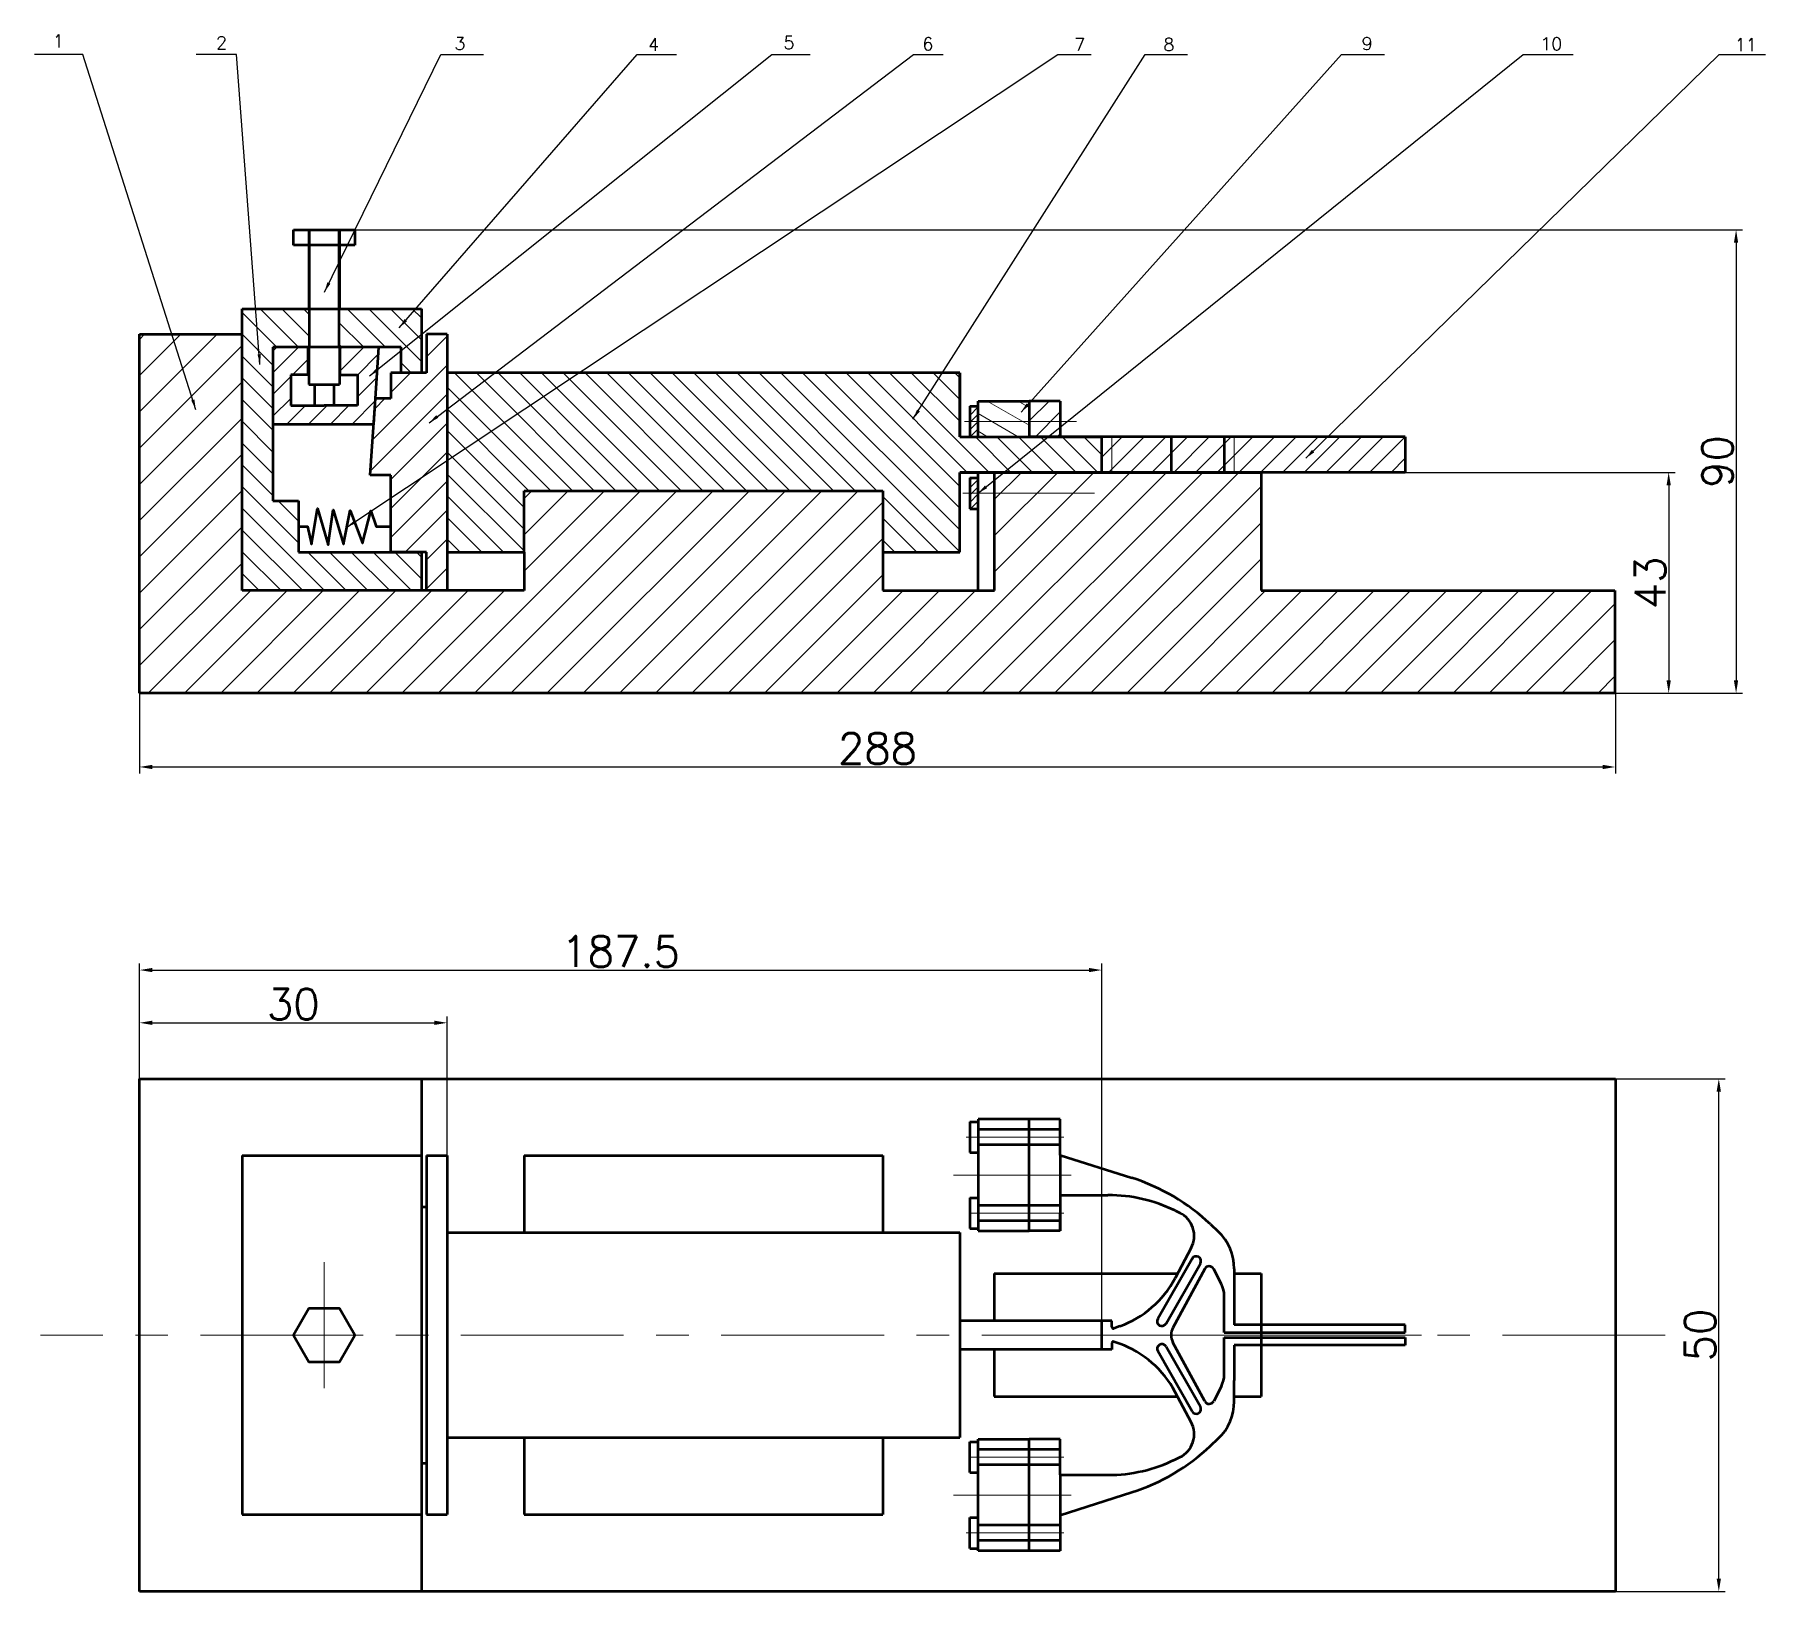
# Model space of a CAD drawing. Header units: millimetres. Extents: x -1505 to 6149, y -3153 to 848.
# Drawn here: x -890.8 to -553.1, y -1090.2 to -786.6 of the extents above; entities that cross this region are included whole.
import ezdxf

# ---------------------------------------------------------------- set-up
doc = ezdxf.new("R2010")
doc.units = ezdxf.units.MM
for name, pattern in [('CENTER', [50.8, 31.75, -6.35, 6.35, -6.35]), ('CENTERX2', [101.6, 63.5, -12.7, 12.7, -12.7]), ('DASHED2', [9.525, 6.35, -3.175])]:
    doc.linetypes.add(name, pattern=pattern)
doc.styles.get("Standard").update_dxf_attribs({"font": 'txt', "bigfont": 'gbcbig.shx'})
doc.dimstyles.new('ISO-25', dxfattribs={"dimtxt": 2, "dimasz": 2, "dimexe": 1.25, "dimexo": 0, "dimtad": 1, "dimdsep": 46, "dimtxsty": 'Standard', "dimcen": 2.5, "dimadec": 0, "dimazin": 0, "dimtfac": 1, "dimtmove": 0, "dimatfit": 3, "dimfxl": 1, "dimarcsym": 0})
doc.dimstyles.new('zp ISO-25', dxfattribs={"dimtxt": 6, "dimasz": 2.5, "dimexe": 1.25, "dimexo": 0, "dimtad": 1, "dimlfac": 0.5, "dimdsep": 46, "dimtxsty": 'Standard', "dimcen": 2.5, "dimadec": 0, "dimazin": 0, "dimtfac": 1, "dimtmove": 0, "dimatfit": 3, "dimfxl": 1, "dimarcsym": 0})
pattern_1 = [(135, (-2578.7908, -1691.815), (-2.1213203, -2.1213203), [])]
pattern_2 = [(45, (-2578.7908, -1691.815), (-2.1213203, 2.1213203), [])]

msp = doc.modelspace()

# ---------------------------------------------------------------- texts
at = {"lineweight": 13, "char_height": 2.5, "attachment_point": 1}
for s, insert, width in [('1', (-887.232, -786.562), 10.6083), ('2', (-855.397, -786.91), 10.6083), ('3', (-808.88, -787.036), 10.6083), ('4', (-771.108, -787.245), 10.6083), ('5', (-744.688, -786.877), 10.6083), ('6', (-717.582, -787.121), 10.6083), ('7', (-687.95, -787.243), 10.6083), ('8', (-670.568, -787.241), 10.6083), ('9', (-631.884, -787.053), 10.6083), ('10', (-597.035, -787.116), 10.6083), ('11', (-559.102, -787.286), 8.94296)]:
    msp.add_mtext(s, dxfattribs=dict(at, insert=insert, width=width))

# ---------------------------------------------------------------- blocks, each defined once
blk = doc.blocks.new('*D72')
at = {"color": 0, "lineweight": -2}
for p, q in [((-870.31, -915.03), (-870.31, -930.67)), ((-582.39, -915.03), (-582.39, -930.67)), ((-867.81, -929.42), (-584.89, -929.42))]:
    blk.add_line(p, q, dxfattribs=at)
at = {"color": 0}
for points in [[(-867.81, -929), (-867.81, -929.84), (-870.31, -929.42)], [(-584.89, -929), (-584.89, -929.84), (-582.39, -929.42)]]:
    blk.add_solid(points, dxfattribs=at)
at = {"layer": 'Defpoints', "color": 0}
for p in [(-870.31, -915.03), (-582.39, -915.03), (-582.39, -929.42)]:
    blk.add_point(p, dxfattribs=at)
at = {"color": 0, "lineweight": 13, "insert": (-726.35, -925.8), "char_height": 6, "attachment_point": 5}
blk.add_mtext('288', dxfattribs=at)
blk = doc.blocks.new('*D73')
at = {"color": 0, "lineweight": -2}
for p, q in [((-828.31, -824.64), (-557.59, -824.64)), ((-558.84, -827.14), (-558.84, -912.53)), ((-582.39, -915.03), (-557.59, -915.03))]:
    blk.add_line(p, q, dxfattribs=at)
at = {"color": 0}
for points in [[(-559.26, -827.14), (-558.43, -827.14), (-558.84, -824.64)], [(-559.26, -912.53), (-558.43, -912.53), (-558.84, -915.03)]]:
    blk.add_solid(points, dxfattribs=at)
at = {"layer": 'Defpoints', "color": 0}
for p in [(-828.31, -824.64), (-582.39, -915.03), (-558.84, -915.03)]:
    blk.add_point(p, dxfattribs=at)
at = {"color": 0, "lineweight": 13, "insert": (-562.47, -869.83), "char_height": 6, "attachment_point": 5, "rotation": 90}
blk.add_mtext('90', dxfattribs=at)
blk = doc.blocks.new('*D74')
at = {"color": 0, "lineweight": -2}
for p, q in [((-870.31, -990.23), (-870.31, -978.07)), ((-810.31, -1020.23), (-810.31, -978.07)), ((-867.81, -979.32), (-812.81, -979.32))]:
    blk.add_line(p, q, dxfattribs=at)
at = {"color": 0}
for points in [[(-867.81, -978.9), (-867.81, -979.74), (-870.31, -979.32)], [(-812.81, -978.9), (-812.81, -979.74), (-810.31, -979.32)]]:
    blk.add_solid(points, dxfattribs=at)
at = {"layer": 'Defpoints', "color": 0}
for p in [(-810.31, -979.32), (-870.31, -990.23), (-810.31, -1020.23)]:
    blk.add_point(p, dxfattribs=at)
at = {"color": 0, "lineweight": 13, "insert": (-840.31, -975.7), "char_height": 6, "attachment_point": 5}
blk.add_mtext('30', dxfattribs=at)
blk = doc.blocks.new('*D75')
at = {"color": 0, "lineweight": -2}
for p, q in [((-870.31, -990.23), (-870.31, -967.78)), ((-867.81, -969.03), (-685.11, -969.03)), ((-682.61, -1037.44), (-682.61, -967.78))]:
    blk.add_line(p, q, dxfattribs=at)
at = {"color": 0}
for points in [[(-867.81, -968.62), (-867.81, -969.45), (-870.31, -969.03)], [(-685.11, -968.62), (-685.11, -969.45), (-682.61, -969.03)]]:
    blk.add_solid(points, dxfattribs=at)
at = {"layer": 'Defpoints', "color": 0}
for p in [(-682.61, -969.03), (-870.31, -990.23), (-682.61, -1037.44)]:
    blk.add_point(p, dxfattribs=at)
at = {"color": 0, "lineweight": 13, "insert": (-776.46, -965.41), "char_height": 6, "attachment_point": 5}
blk.add_mtext('187.5', dxfattribs=at)
blk = doc.blocks.new('*D76')
at = {"color": 0, "lineweight": -2}
for p, q in [((-623.38, -871.95), (-570.74, -871.95)), ((-571.99, -874.45), (-571.99, -912.53)), ((-582.39, -915.03), (-570.74, -915.03))]:
    blk.add_line(p, q, dxfattribs=at)
at = {"color": 0}
for points in [[(-572.4, -874.45), (-571.57, -874.45), (-571.99, -871.95)], [(-572.4, -912.53), (-571.57, -912.53), (-571.99, -915.03)]]:
    blk.add_solid(points, dxfattribs=at)
at = {"layer": 'Defpoints', "color": 0}
for p in [(-623.38, -871.95), (-582.39, -915.03), (-571.99, -915.03)]:
    blk.add_point(p, dxfattribs=at)
at = {"color": 0, "lineweight": 13, "insert": (-575.61, -893.49), "char_height": 6, "attachment_point": 5, "rotation": 90}
blk.add_mtext('43', dxfattribs=at)
blk = doc.blocks.new('*D77')
at = {"color": 0, "lineweight": -2}
for p, q in [((-582.39, -990.23), (-560.96, -990.23)), ((-562.21, -1087.73), (-562.21, -992.73)), ((-582.39, -1090.23), (-560.96, -1090.23))]:
    blk.add_line(p, q, dxfattribs=at)
at = {"color": 0}
for points in [[(-562.63, -992.73), (-561.79, -992.73), (-562.21, -990.23)], [(-562.63, -1087.73), (-561.79, -1087.73), (-562.21, -1090.23)]]:
    blk.add_solid(points, dxfattribs=at)
at = {"layer": 'Defpoints', "color": 0}
for p in [(-582.39, -990.23), (-562.21, -990.23), (-582.39, -1090.23)]:
    blk.add_point(p, dxfattribs=at)
at = {"color": 0, "lineweight": 13, "insert": (-565.84, -1040.23), "char_height": 6, "attachment_point": 5, "rotation": 90}
blk.add_mtext('50', dxfattribs=at)

# ---------------------------------------------------------------- dimensions: what is measured, and where the dimension line sits
at = {"lineweight": 13}
dim = msp.add_linear_dim(base=(-558.844, -915.025), p1=(-828.307, -824.638), p2=(-582.391, -915.025), angle=90, text='90', dimstyle='zp ISO-25', dxfattribs=at)
dim.commit()
dim.dimension.update_dxf_attribs({"geometry": '*D73', "text_midpoint": (-558.844, -869.831), "dimtype": 160})
dim = msp.add_linear_dim(base=(-571.987, -915.025), p1=(-623.377, -871.945), p2=(-582.391, -915.025), angle=90, text='43', dimstyle='zp ISO-25', dxfattribs=at)
dim.commit()
dim.dimension.update_dxf_attribs({"geometry": '*D76', "text_midpoint": (-575.612, -893.485)})
for base, p1, p2, text, picture, middle in [((-582.391, -929.42), (-870.307, -915.025), (-582.391, -915.025), '288', '*D72', (-726.349, -925.795)), ((-682.614, -969.034), (-870.307, -990.23), (-682.614, -1037.435), '187.5', '*D75', (-776.46, -965.409))]:
    dim = msp.add_linear_dim(base=base, p1=p1, p2=p2, text=text, dimstyle='zp ISO-25', dxfattribs=at)
    dim.commit()
    dim.dimension.update_dxf_attribs({"geometry": picture, "text_midpoint": middle})
dim = msp.add_linear_dim(base=(-810.307, -979.321), p1=(-870.307, -990.23), p2=(-810.307, -1020.23), dimstyle='zp ISO-25', dxfattribs=at)
dim.commit()
dim.dimension.update_dxf_attribs({"geometry": '*D74', "text_midpoint": (-840.307, -975.696)})
dim = msp.add_linear_dim(base=(-562.211, -990.23), p1=(-582.391, -1090.23), p2=(-582.391, -990.23), angle=90, dimstyle='zp ISO-25', dxfattribs=at)
dim.commit()
dim.dimension.update_dxf_attribs({"geometry": '*D77', "text_midpoint": (-565.836, -1040.23)})

# ---------------------------------------------------------------- hatches: boundary and pattern name
at = {"lineweight": 13}
h = msp.add_hatch(dxfattribs=at)
h.set_pattern_fill('_USER', color=256, scale=3, angle=135, style=0, pattern_type=0)
h.set_pattern_definition(pattern_1)
h.paths.add_polyline_path([(-839.307, -877.525), (-844.307, -877.525), (-844.307, -847.525), (-837.307, -847.525), (-837.307, -840.025), (-850.307, -840.025), (-850.307, -895.025), (-815.307, -895.025), (-815.307, -887.525), (-839.307, -887.525)])
h.paths.add_polyline_path([(-815.307, -840.025), (-831.307, -840.025), (-831.307, -847.525), (-819.307, -847.525), (-819.307, -852.525), (-815.307, -852.525)], flags=17)
h.paths.add_polyline_path([(-831.307, -840.025), (-831.412, -840.025), (-831.412, -847.525), (-831.307, -847.525)])
h.paths.add_polyline_path([(-837.202, -840.025), (-837.307, -840.025), (-837.307, -847.525), (-837.202, -847.525)])
h = msp.add_hatch(dxfattribs=at)
h.set_pattern_fill('_USER', color=256, scale=5, angle=45, style=0, pattern_type=0)
h.set_pattern_definition([(45, (-2578.791, -1691.815), (-3.535534, 3.535534), [])])
h.paths.add_polyline_path([(-582.472, -915.025), (-582.472, -895.025), (-651.525, -895.025), (-651.525, -871.945), (-696.728, -871.945), (-703.517, -871.945), (-703.528, -895.025), (-725.307, -895.025), (-725.307, -887.525), (-725.307, -875.525), (-795.307, -875.525), (-795.307, -887.525), (-795.307, -895.025), (-850.307, -895.025), (-850.307, -845.025), (-870.307, -845.025), (-870.307, -915.025)])
h = msp.add_hatch(dxfattribs=at)
h.set_pattern_fill('_USER', color=256, scale=3, angle=45, style=0, pattern_type=0)
h.set_pattern_definition(pattern_2)
h.paths.add_polyline_path([(-823.64, -847.525), (-831.18, -847.525), (-831.18, -852.915), (-827.807, -852.915), (-827.807, -858.913), (-834.307, -858.913), (-840.807, -858.913), (-840.807, -852.915), (-837.434, -852.915), (-837.434, -847.525), (-844.307, -847.525), (-844.307, -862.525), (-824.64, -862.525)])
h = msp.add_hatch(dxfattribs=at)
h.set_pattern_fill('_USER', color=256, scale=4, angle=45, style=0, pattern_type=0)
h.set_pattern_definition([(45, (-2578.7908, -1691.815), (-2.828427, 2.828427), [])])
h.paths.add_polyline_path([(-821.307, -857.525), (-824.307, -857.525), (-824.64, -862.525), (-825.307, -872.525), (-821.307, -872.525), (-821.307, -887.525), (-815.307, -887.525), (-814.307, -887.525), (-814.307, -895.025), (-810.307, -895.025), (-810.307, -845.025), (-814.307, -845.025), (-814.307, -852.525), (-821.307, -852.525)])
h = msp.add_hatch(dxfattribs=at)
h.set_pattern_fill('_USER', color=256, scale=3, angle=135, style=0, pattern_type=0)
h.set_pattern_definition(pattern_1)
h.paths.add_polyline_path([(-710.307, -852.525), (-810.307, -852.525), (-810.307, -887.525), (-795.307, -887.525), (-795.307, -875.525), (-725.307, -875.525), (-725.307, -887.525), (-710.307, -887.525), (-710.307, -871.945), (-682.614, -871.945), (-682.614, -864.993), (-696.728, -864.993), (-706.728, -864.993), (-706.728, -865.04), (-708.356, -865.04), (-708.356, -864.993), (-710.307, -864.993)])
h = msp.add_hatch(dxfattribs=at)
h.set_pattern_fill('_USER', color=256, angle=45, style=0, pattern_type=0)
h.set_pattern_definition([(45, (-2578.7908, -1691.8149), (-0.7071068, 0.7071068), [])])
h.paths.add_polyline_path([(-706.728, -859.04), (-708.356, -859.04), (-708.356, -862.04), (-706.728, -862.04)])
h.paths.add_polyline_path([(-706.728, -862.04), (-708.356, -862.04), (-708.356, -864.993), (-706.728, -864.993)])
h.paths.add_polyline_path([(-706.728, -873.04), (-708.356, -873.04), (-708.356, -876.04), (-706.728, -876.04)])
h.paths.add_polyline_path([(-706.728, -876.04), (-708.356, -876.04), (-708.356, -879.04), (-706.728, -879.04)])
h = msp.add_hatch(dxfattribs=at)
h.set_pattern_fill('_USER', color=256, scale=3, angle=150, style=0, pattern_type=0)
h.set_pattern_definition([(150, (-2578.7908, -1691.815), (-1.5, -2.598076), [])])
h.paths.add_polyline_path([(-696.728, -858.04), (-706.728, -858.04), (-706.728, -862.04), (-696.728, -862.04)])
h.paths.add_polyline_path([(-696.728, -862.04), (-706.728, -862.04), (-706.728, -864.993), (-696.728, -864.993)])
h = msp.add_hatch(dxfattribs=at)
h.set_pattern_fill('_USER', color=256, scale=3, angle=45, style=0, pattern_type=0)
h.set_pattern_definition(pattern_2)
h.paths.add_polyline_path([(-680.614, -864.993), (-682.614, -864.993), (-682.614, -871.945), (-680.614, -871.945)])
h.paths.add_polyline_path([(-669.08, -864.993), (-680.614, -864.993), (-680.614, -871.945), (-669.08, -871.945)])
h.paths.add_polyline_path([(-658.702, -864.993), (-669.08, -864.993), (-669.08, -871.945), (-658.702, -871.945)])
h.paths.add_polyline_path([(-656.746, -864.993), (-658.702, -864.993), (-658.702, -871.945), (-656.746, -871.945)])
h.paths.add_polyline_path([(-623.377, -864.993), (-656.746, -864.993), (-656.746, -871.945), (-623.377, -871.945)])
h.paths.add_polyline_path([(-690.728, -858.04), (-696.728, -858.04), (-696.728, -862.04), (-690.728, -862.04)])
h.paths.add_polyline_path([(-690.728, -862.04), (-696.728, -862.04), (-696.728, -864.993), (-690.728, -864.993)])

# ---------------------------------------------------------------- linework, layer by layer
at = {"lineweight": 50}
for p, q in [((-840.307, -827.638), (-840.307, -824.638)), ((-840.307, -824.638), (-828.307, -824.638)), ((-837.307, -824.638), (-837.307, -840.025)), ((-837.202, -824.638), (-837.202, -847.525)), ((-831.412, -824.638), (-831.412, -847.525)), ((-831.307, -824.638), (-831.307, -840.025)), ((-828.307, -824.638), (-828.307, -827.638)), ((-828.307, -827.638), (-840.307, -827.638)), ((-850.307, -895.025), (-850.307, -840.025)), ((-850.307, -840.025), (-815.307, -840.025)), ((-850.307, -840.025), (-834.307, -840.025)), ((-815.307, -840.025), (-815.307, -852.525)), ((-870.307, -915.025), (-870.307, -845.025)), ((-870.307, -845.025), (-850.307, -845.025)), ((-819.307, -847.525), (-844.307, -847.525)), ((-844.307, -847.525), (-844.307, -877.525)), ((-844.307, -847.525), (-844.307, -862.525)), ((-837.434, -852.915), (-837.434, -847.525)), ((-837.307, -847.525), (-837.307, -854.78)), ((-831.307, -847.525), (-831.307, -854.78)), ((-831.18, -852.915), (-831.18, -847.525)), ((-824.64, -862.525), (-823.64, -847.525)), ((-819.307, -852.525), (-819.307, -847.525)), ((-810.307, -845.025), (-814.307, -845.025)), ((-814.307, -845.025), (-814.307, -852.525)), ((-810.307, -845.025), (-810.307, -895.025)), ((-837.434, -852.915), (-840.807, -852.915)), ((-840.807, -852.915), (-840.807, -858.913)), ((-837.434, -852.915), (-837.307, -852.915)), ((-831.18, -852.915), (-831.307, -852.915)), ((-831.18, -852.915), (-827.807, -852.915)), ((-827.807, -852.915), (-827.807, -858.913)), ((-814.307, -852.525), (-821.307, -852.525)), ((-821.307, -852.525), (-821.307, -857.525)), ((-815.307, -852.525), (-819.307, -852.525)), ((-710.307, -852.525), (-810.307, -852.525)), ((-810.307, -852.525), (-810.307, -887.525)), ((-710.307, -852.525), (-710.307, -864.993)), ((-710.307, -864.993), (-710.307, -852.525)), ((-837.307, -854.78), (-831.307, -854.78)), ((-836.217, -854.78), (-836.217, -858.913)), ((-832.397, -854.78), (-832.397, -858.913)), ((-825.307, -872.525), (-824.307, -857.525)), ((-821.307, -857.525), (-824.307, -857.525)), ((-840.807, -858.913), (-834.307, -858.913)), ((-827.807, -858.913), (-834.307, -858.913)), ((-708.356, -859.04), (-708.356, -865.04)), ((-708.356, -859.04), (-706.728, -859.04)), ((-706.728, -858.04), (-696.728, -858.04)), ((-706.728, -864.993), (-706.728, -858.04)), ((-696.728, -858.04), (-696.728, -864.993)), ((-690.728, -858.04), (-696.728, -858.04)), ((-696.728, -858.04), (-696.728, -864.993)), ((-690.728, -858.04), (-696.728, -858.04)), ((-690.728, -858.04), (-690.728, -864.993)), ((-690.728, -858.04), (-690.728, -864.993)), ((-844.307, -862.525), (-824.64, -862.525)), ((-710.307, -864.993), (-682.614, -864.993)), ((-708.356, -865.04), (-706.728, -865.04)), ((-623.377, -864.993), (-696.728, -864.993)), ((-623.377, -864.993), (-696.728, -864.993)), ((-682.614, -864.993), (-682.614, -871.993)), ((-682.614, -864.993), (-682.614, -871.945)), ((-682.614, -864.993), (-682.614, -871.993)), ((-682.614, -864.993), (-682.614, -871.945)), ((-669.08, -864.993), (-669.08, -871.945)), ((-658.702, -864.993), (-658.702, -871.945)), ((-623.377, -864.993), (-623.377, -871.945)), ((-623.377, -864.993), (-623.377, -871.945)), ((-821.307, -872.525), (-825.307, -872.525)), ((-821.307, -887.525), (-821.307, -872.525)), ((-710.307, -887.525), (-710.307, -871.945)), ((-696.728, -871.945), (-710.307, -871.945)), ((-710.307, -871.945), (-651.525, -871.945)), ((-708.356, -873.04), (-708.356, -879.04)), ((-708.356, -873.04), (-706.728, -873.04)), ((-706.728, -895.025), (-706.728, -871.945)), ((-703.528, -895.025), (-703.517, -871.945)), ((-623.377, -871.945), (-696.728, -871.945)), ((-623.377, -871.945), (-696.728, -871.945)), ((-651.525, -871.945), (-651.525, -895.025)), ((-844.307, -877.525), (-839.307, -877.525)), ((-839.307, -877.525), (-839.307, -887.525)), ((-795.307, -887.525), (-795.307, -875.525)), ((-795.307, -875.525), (-725.307, -875.525)), ((-725.307, -875.525), (-725.307, -887.525)), ((-708.356, -879.04), (-706.728, -879.04)), ((-839.307, -887.525), (-815.307, -887.525)), ((-814.307, -887.525), (-821.307, -887.525)), ((-815.307, -887.525), (-815.307, -895.025)), ((-814.307, -895.025), (-814.307, -887.525)), ((-810.307, -887.525), (-795.307, -887.525)), ((-795.307, -887.525), (-795.307, -895.025)), ((-725.307, -887.525), (-710.307, -887.525)), ((-725.307, -887.525), (-725.307, -895.025)), ((-795.307, -895.025), (-850.307, -895.025)), ((-810.307, -895.025), (-814.307, -895.025)), ((-725.307, -895.025), (-703.528, -895.025)), ((-651.525, -895.025), (-582.472, -895.025)), ((-582.472, -895.025), (-582.472, -915.025)), ((-582.391, -915.025), (-870.307, -915.025)), ((-870.307, -990.23), (-582.391, -990.23)), ((-870.307, -1090.23), (-870.307, -990.23)), ((-815.307, -990.23), (-815.307, -1090.23)), ((-582.391, -990.23), (-582.391, -1090.23)), ((-708.356, -998.624), (-708.356, -1004.624)), ((-708.356, -998.624), (-706.728, -998.624)), ((-696.728, -998.124), (-706.728, -998.124)), ((-706.728, -998.124), (-706.728, -1019.933)), ((-706.728, -998.624), (-706.728, -1004.624)), ((-690.728, -998.124), (-696.728, -998.124)), ((-696.728, -1019.933), (-696.728, -998.124)), ((-690.728, -1005.124), (-690.728, -998.124)), ((-690.728, -1000.124), (-706.728, -1000.124)), ((-850.307, -1005.23), (-815.307, -1005.23)), ((-850.307, -1005.23), (-850.307, -1075.23)), ((-815.307, -1005.23), (-815.307, -1015.23)), ((-814.307, -1005.23), (-814.307, -1075.23)), ((-814.307, -1005.23), (-810.307, -1005.23)), ((-810.307, -1005.23), (-810.307, -1020.23)), ((-810.307, -1005.23), (-810.307, -1075.23)), ((-795.307, -1005.23), (-795.307, -1020.23)), ((-795.307, -1005.23), (-725.307, -1005.23)), ((-725.307, -1005.23), (-725.307, -1020.23)), ((-708.356, -1004.624), (-706.728, -1004.624)), ((-690.728, -1003.124), (-706.728, -1003.124)), ((-690.728, -1005.124), (-676.758, -1009.555)), ((-690.728, -1005.124), (-690.728, -1012.933)), ((-690.728, -1012.933), (-681.382, -1012.933)), ((-690.728, -1012.933), (-690.728, -1019.933)), ((-815.307, -1015.23), (-814.307, -1015.23)), ((-708.356, -1013.433), (-708.356, -1019.433)), ((-708.356, -1013.433), (-706.728, -1013.433)), ((-690.728, -1014.933), (-706.728, -1014.933)), ((-668.248, -1015.961), (-667.373, -1016.387)), ((-708.356, -1019.433), (-706.728, -1019.433)), ((-690.728, -1017.933), (-706.728, -1017.933)), ((-690.728, -1019.933), (-690.728, -1016.433)), ((-661.37, -1018.618), (-659.876, -1020.032)), ((-810.307, -1020.23), (-710.307, -1020.23)), ((-710.307, -1020.23), (-710.307, -1060.23)), ((-706.728, -1019.933), (-696.728, -1019.933)), ((-690.728, -1019.933), (-696.728, -1019.933)), ((-664.978, -1025.343), (-671.673, -1037.058)), ((-670.048, -1037.987), (-663.353, -1026.272)), ((-665.146, -1023.229), (-668.278, -1029.121)), ((-703.589, -1028.23), (-667.804, -1028.23)), ((-703.589, -1028.23), (-703.589, -1037.435)), ((-662.508, -1027.332), (-668.719, -1038.802)), ((-659.245, -1030.291), (-660.737, -1027.355)), ((-656.746, -1027.298), (-656.746, -1031.359)), ((-656.746, -1028.23), (-651.525, -1028.23)), ((-651.525, -1028.23), (-651.525, -1052.23)), ((-658.702, -1039.73), (-658.702, -1032.557)), ((-656.746, -1031.359), (-656.746, -1038.23)), ((-682.614, -1037.435), (-710.307, -1037.435)), ((-680.614, -1037.435), (-682.614, -1037.435)), ((-682.614, -1037.435), (-682.614, -1043.025)), ((-680.614, -1038.657), (-680.614, -1037.435)), ((-679.039, -1038.508), (-680.21, -1038.938)), ((-623.377, -1038.23), (-656.746, -1038.23)), ((-623.377, -1039.73), (-623.377, -1038.23)), ((-682.614, -1043.025), (-710.307, -1043.025)), ((-703.589, -1043.025), (-703.589, -1052.23)), ((-680.614, -1043.025), (-682.614, -1043.025)), ((-680.614, -1041.804), (-680.614, -1043.025)), ((-679.039, -1041.952), (-680.21, -1041.522)), ((-670.048, -1042.473), (-663.353, -1054.189)), ((-662.508, -1053.128), (-668.719, -1041.659)), ((-658.702, -1047.903), (-658.702, -1040.73)), ((-656.746, -1042.23), (-656.746, -1049.101)), ((-623.377, -1042.23), (-656.746, -1042.23)), ((-623.377, -1040.73), (-623.377, -1042.23)), ((-664.978, -1055.117), (-671.673, -1043.402)), ((-656.746, -1053.163), (-656.746, -1049.101)), ((-703.589, -1052.23), (-667.804, -1052.23)), ((-665.146, -1057.231), (-668.278, -1051.339)), ((-659.245, -1050.169), (-660.737, -1053.105)), ((-656.746, -1052.23), (-651.525, -1052.23)), ((-810.307, -1060.23), (-710.307, -1060.23)), ((-795.307, -1060.23), (-795.307, -1075.23)), ((-725.307, -1060.23), (-725.307, -1075.23)), ((-708.356, -1067.027), (-708.356, -1061.027)), ((-708.356, -1061.027), (-706.728, -1061.027)), ((-706.728, -1082.337), (-706.728, -1060.527)), ((-706.728, -1060.527), (-696.728, -1060.527)), ((-690.728, -1062.527), (-706.728, -1062.527)), ((-690.728, -1060.527), (-696.728, -1060.527)), ((-696.728, -1082.337), (-696.728, -1060.527)), ((-690.728, -1060.527), (-696.728, -1060.527)), ((-690.728, -1062.527), (-696.728, -1062.527)), ((-690.728, -1067.527), (-690.728, -1060.527)), ((-661.37, -1061.842), (-659.876, -1060.429)), ((-815.307, -1065.23), (-814.307, -1065.23)), ((-708.356, -1067.027), (-706.728, -1067.027)), ((-690.728, -1065.527), (-706.728, -1065.527)), ((-690.728, -1065.527), (-696.728, -1065.527)), ((-668.248, -1064.499), (-667.373, -1064.073)), ((-690.728, -1067.527), (-681.382, -1067.527)), ((-690.728, -1067.527), (-690.728, -1075.337)), ((-690.728, -1075.337), (-676.758, -1070.905)), ((-850.307, -1075.23), (-815.307, -1075.23)), ((-814.307, -1075.23), (-810.307, -1075.23)), ((-795.307, -1075.23), (-725.307, -1075.23)), ((-708.356, -1081.837), (-708.356, -1075.837)), ((-708.356, -1075.837), (-706.728, -1075.837)), ((-706.728, -1081.837), (-706.728, -1075.837)), ((-690.728, -1075.337), (-690.728, -1082.337)), ((-690.728, -1077.337), (-706.728, -1077.337)), ((-690.728, -1080.337), (-706.728, -1080.337)), ((-708.356, -1081.837), (-706.728, -1081.837)), ((-696.728, -1082.337), (-706.728, -1082.337)), ((-690.728, -1082.337), (-696.728, -1082.337)), ((-690.728, -1082.337), (-696.728, -1082.337)), ((-582.391, -1090.23), (-870.307, -1090.23))]:
    msp.add_line(p, q, dxfattribs=at)
at = {"lineweight": 13}
for p, q in [((-837.307, -840.025), (-837.307, -847.525)), ((-831.307, -840.025), (-831.307, -847.525)), ((-837.202, -847.525), (-837.202, -854.78)), ((-831.412, -847.525), (-831.412, -854.78)), ((-706.728, -859.04), (-706.728, -865.04)), ((-687.533, -862.04), (-709.393, -862.04)), ((-706.728, -873.04), (-706.728, -879.04)), ((-684, -876.04), (-709.717, -876.04)), ((-690.728, -998.124), (-690.728, -1001.624)), ((-710.307, -1040.23), (-710.307, -1028.23)), ((-656.746, -1042.23), (-656.746, -1053.163))]:
    msp.add_line(p, q, dxfattribs=at)
at = {"lineweight": 5}
for p, q in [((-680.614, -864.993), (-680.614, -871.945)), ((-656.746, -864.993), (-656.746, -871.945)), ((-834.307, -1025.991), (-834.307, -1050.611))]:
    msp.add_line(p, q, dxfattribs=at)
at = {"linetype": 'DASHED2', "lineweight": 5}
for p, q in [((-680.614, -864.993), (-680.614, -871.945)), ((-656.746, -864.993), (-656.746, -871.945))]:
    msp.add_line(p, q, dxfattribs=at)
at = {"linetype": 'CENTER', "lineweight": 5}
for p, q in [((-690.178, -1001.624), (-709.028, -1001.624)), ((-690.003, -1001.624), (-708.356, -1001.624)), ((-688.543, -1009.028), (-711.519, -1009.028)), ((-690.003, -1016.433), (-708.356, -1016.433)), ((-572.671, -1040.23), (-889.67, -1040.23)), ((-684.847, -1040.23), (-620.191, -1040.23)), ((-690.003, -1064.027), (-708.356, -1064.027)), ((-688.543, -1071.432), (-711.519, -1071.432)), ((-690.178, -1078.837), (-709.028, -1078.837)), ((-690.003, -1078.837), (-708.356, -1078.837))]:
    msp.add_line(p, q, dxfattribs=at)
at = {"linetype": 'CENTERX2', "lineweight": 50}
for p, q in [((-658.702, -1039.73), (-623.377, -1039.73)), ((-658.702, -1040.73), (-623.377, -1040.73))]:
    msp.add_line(p, q, dxfattribs=at)
at = {"linetype": 'CENTER', "lineweight": 13}
for p, q in [((-690.003, -1064.027), (-697.332, -1064.027)), ((-690.728, -1071.432), (-698.209, -1071.432)), ((-690.178, -1078.837), (-697.669, -1078.837))]:
    msp.add_line(p, q, dxfattribs=at)
at = {"lineweight": 50}
msp.add_lwpolyline([(-839.307, -882.525), (-837.519, -882.525), (-836.78, -885.965), (-835.573, -879.024), (-833.543, -886.087), (-832.565, -879.249), (-830.534, -885.937), (-829.256, -879.399), (-826.849, -885.786), (-825.195, -879.474), (-824.142, -882.525), (-821.307, -882.525)], dxfattribs=at)
msp.add_lwpolyline([(-828.307, -1040.23), (-831.307, -1035.034), (-837.307, -1035.034), (-840.307, -1040.23), (-837.307, -1045.426), (-831.307, -1045.426)], close=True, dxfattribs=at)
for centre, radius, start, end in [((-688.852, -1047.683), 40, 46.60294, 72.40111), ((-681.382, -1042.933), 30, 64.03687, 90), ((-669.562, -1020.883), 5, 332.01229, 64.03687), ((-666.746, -1027.298), 10, 0, 46.60294), ((-664.166, -1025.807), 0.936, 330.25428, 150.25428), ((-685.939, -1019.736), 20, 290.17948, 332.01229), ((-661.629, -1027.808), 1, 26.94818, 151.56583), ((-663.702, -1032.557), 5, 0, 26.94818), ((-680.314, -1038.657), 0.3, 180, 290.17948), ((-670.86, -1037.522), 0.936, 150.25428, 330.25428), ((-666.08, -1040.23), 3, 151.56583, 208.43417), ((-680.314, -1041.804), 0.3, 69.82052, 180), ((-685.939, -1060.725), 20, 27.98771, 69.82052), ((-670.86, -1042.938), 0.936, 29.74572, 209.74572), ((-663.702, -1047.903), 5, 333.05182, 0), ((-661.629, -1052.652), 1, 208.43417, 333.05182), ((-666.746, -1053.163), 10, 313.39706, 0), ((-664.166, -1054.653), 0.936, 209.74572, 29.74572), ((-669.562, -1059.578), 5, 295.96313, 27.98771), ((-688.852, -1032.778), 40, 287.59889, 313.39706), ((-681.382, -1037.527), 30, 270, 295.96313)]:
    msp.add_arc(centre, radius, start, end, dxfattribs=at)

msp.set_redraw_order([(e.dxf.handle, doc.entitydb.next_handle()) for e in msp.query("TEXT MTEXT ATTDEF DIMENSION ARC_DIMENSION")])  # texts and dimensions are drawn at this point

# ---------------------------------------------------------------- leaders
at = {"lineweight": 13}
for points in [[(-859.332, -859.721), (-881.377, -790.419), (-890.79, -790.419)], [(-846.823, -850.904), (-851.41, -790.419), (-859.286, -790.419)], [(-834.253, -836.793), (-811.509, -790.419), (-803.19, -790.419)], [(-829.895, -882.668), (-691.148, -790.419), (-684.676, -790.419)], [(-825.464, -853.153), (-746.929, -790.419), (-739.497, -790.419)], [(-819.676, -843.764), (-773.249, -790.419), (-765.531, -790.419)], [(-813.816, -862.27), (-719.305, -790.419), (-713.542, -790.419)], [(-719.432, -861.582), (-674.109, -790.419), (-665.885, -790.419)], [(-706.728, -876.04), (-600.345, -790.419), (-590.64, -790.419)], [(-698.339, -860.197), (-635.815, -790.419), (-627.442, -790.419)], [(-642.794, -869.2), (-562.156, -790.419), (-553.121, -790.419)]]:
    msp.add_leader(points, dimstyle='ISO-25', override={"dimgap": 0.625, "dimtad": 0}, dxfattribs=at)

doc.saveas('drawing.dxf')
